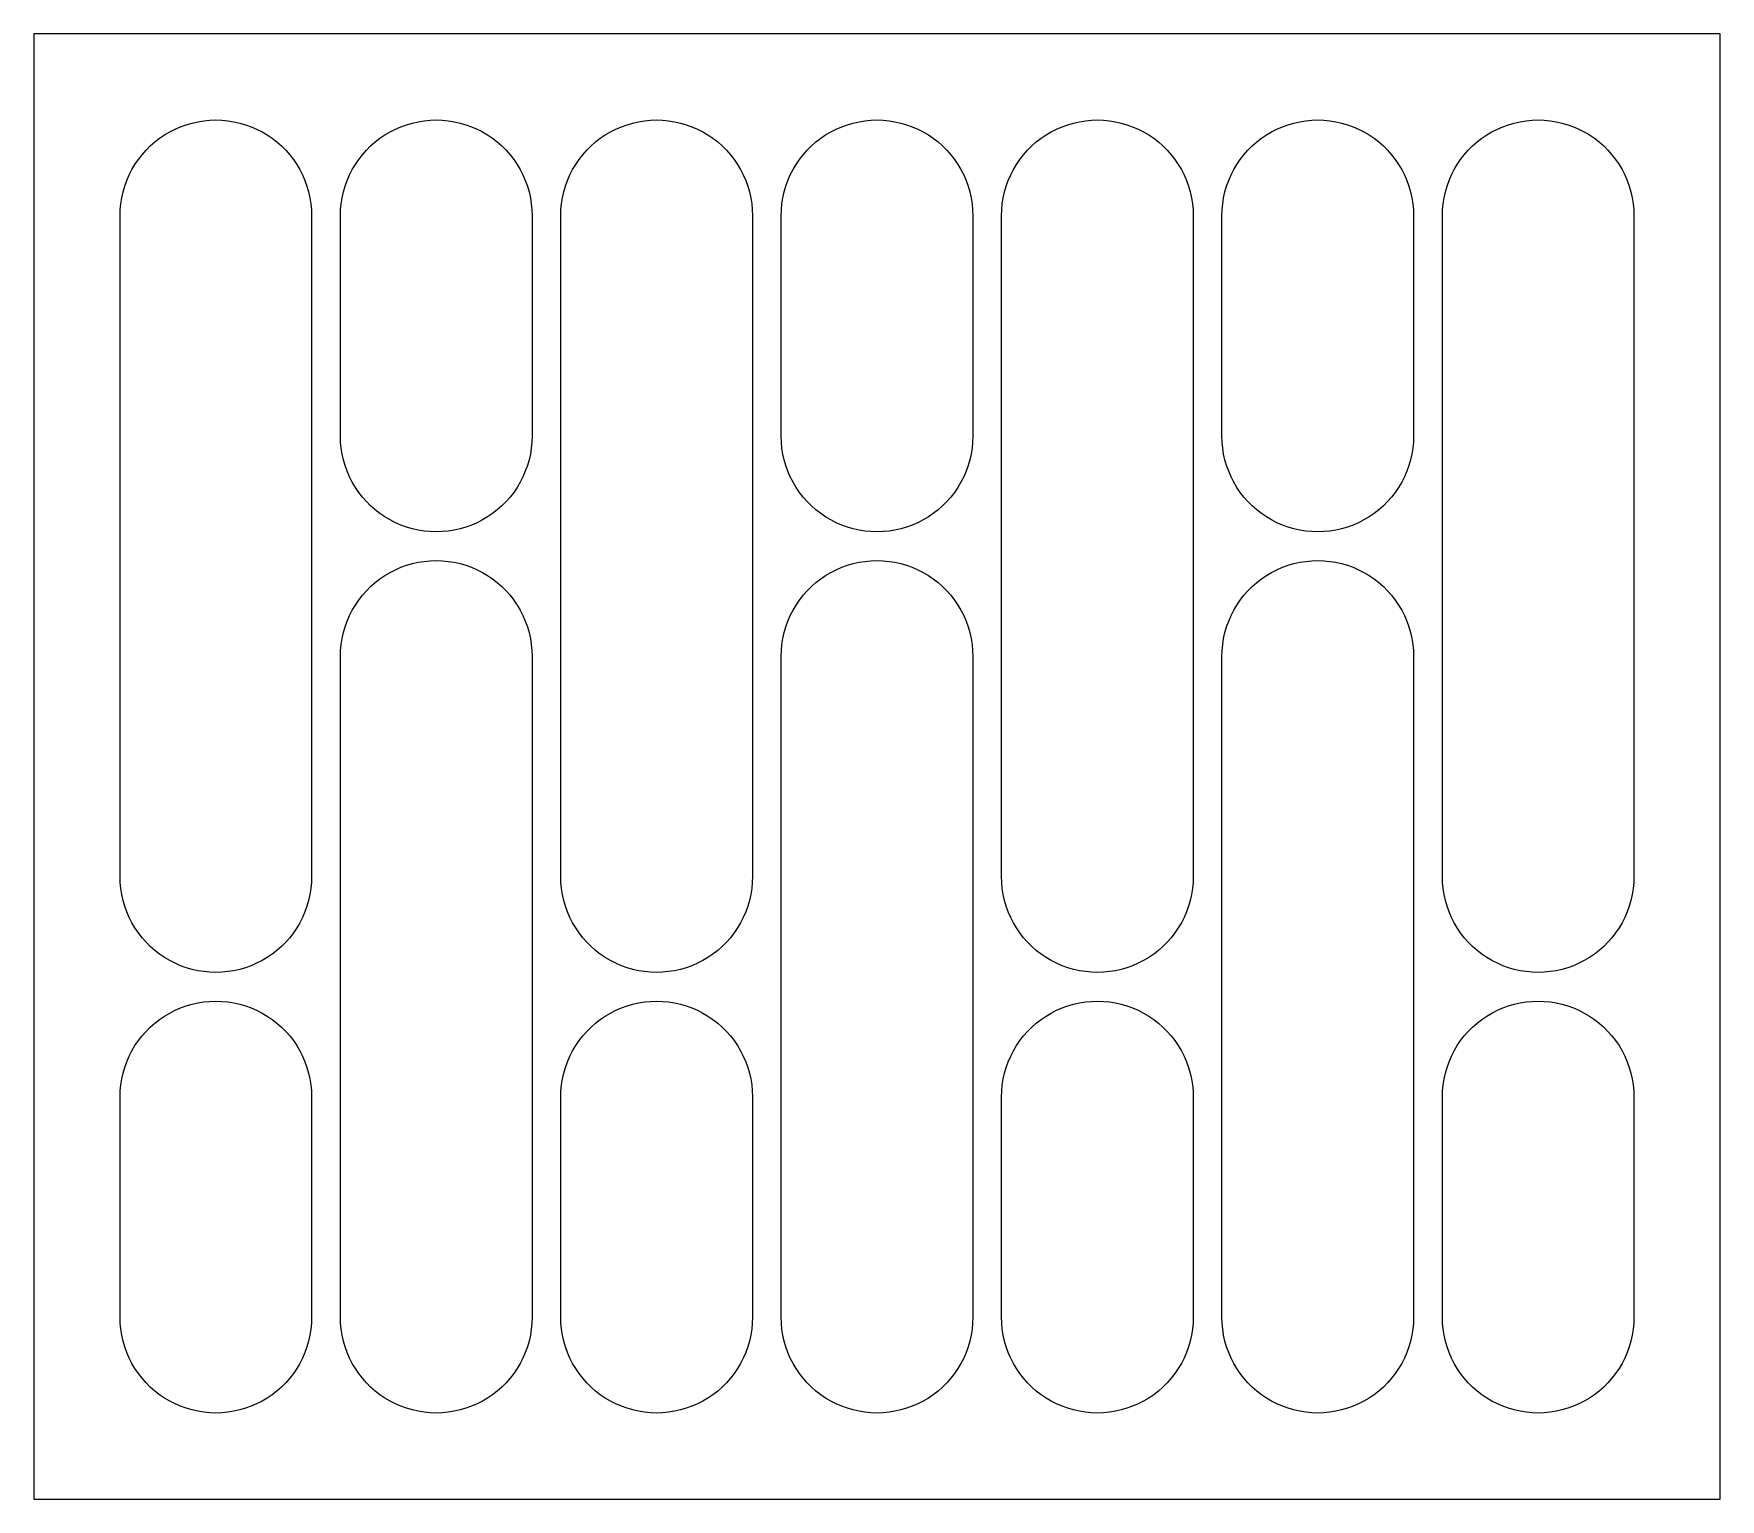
# Model space of a CAD drawing. Header units: metres. Extents: x 0 to 293, y 0 to 255.
import ezdxf

# ---------------------------------------------------------------- set-up
doc = ezdxf.new("R2010")
doc.units = ezdxf.units.M

msp = doc.modelspace()

# ---------------------------------------------------------------- linework, layer by layer
for p, q in [((293.1, 254.8), (0, 254.8)), ((0, 254.8), (0, 0)), ((293.1, 0), (293.1, 254.8)), ((22.7285, 237.208), (23.6288, 237.741)), ((23.6288, 237.741), (24.5608, 238.215)), ((24.5608, 238.215), (25.5207, 238.631)), ((25.5207, 238.631), (26.5049, 238.985)), ((26.5049, 238.985), (27.5093, 239.277)), ((27.5093, 239.277), (28.5301, 239.505)), ((28.5301, 239.505), (29.5632, 239.669)), ((29.5632, 239.669), (30.6045, 239.767)), ((30.6045, 239.767), (31.65, 239.8)), ((31.65, 239.8), (32.6954, 239.767)), ((32.6954, 239.767), (33.7368, 239.669)), ((33.7368, 239.669), (34.7699, 239.505)), ((34.7699, 239.505), (35.7907, 239.277)), ((35.7907, 239.277), (36.7951, 238.985)), ((36.7951, 238.985), (37.7793, 238.631)), ((37.7793, 238.631), (38.7392, 238.215)), ((38.7392, 238.215), (39.6712, 237.741)), ((39.6712, 237.741), (40.5715, 237.208)), ((61.0285, 237.208), (61.9288, 237.741)), ((61.9288, 237.741), (62.8608, 238.215)), ((62.8608, 238.215), (63.8207, 238.631)), ((63.8207, 238.631), (64.8049, 238.985)), ((64.8049, 238.985), (65.8093, 239.277)), ((65.8093, 239.277), (66.8301, 239.505)), ((66.8301, 239.505), (67.8632, 239.669)), ((67.8632, 239.669), (68.9045, 239.767)), ((68.9045, 239.767), (69.95, 239.8)), ((69.95, 239.8), (70.9955, 239.767)), ((70.9955, 239.767), (72.0368, 239.669)), ((72.0368, 239.669), (73.0699, 239.505)), ((73.0699, 239.505), (74.0907, 239.277)), ((74.0907, 239.277), (75.0951, 238.985)), ((75.0951, 238.985), (76.0793, 238.631)), ((76.0793, 238.631), (77.0392, 238.215)), ((77.0392, 238.215), (77.9712, 237.741)), ((77.9712, 237.741), (78.8715, 237.208)), ((99.3285, 237.208), (100.229, 237.741)), ((100.229, 237.741), (101.161, 238.215)), ((101.161, 238.215), (102.121, 238.631)), ((102.121, 238.631), (103.105, 238.985)), ((103.105, 238.985), (104.109, 239.277)), ((104.109, 239.277), (105.13, 239.505)), ((105.13, 239.505), (106.163, 239.669)), ((106.163, 239.669), (107.205, 239.767)), ((107.205, 239.767), (108.25, 239.8)), ((108.25, 239.8), (109.295, 239.767)), ((109.295, 239.767), (110.337, 239.669)), ((110.337, 239.669), (111.37, 239.505)), ((111.37, 239.505), (112.391, 239.277)), ((112.391, 239.277), (113.395, 238.985)), ((113.395, 238.985), (114.379, 238.631)), ((114.379, 238.631), (115.339, 238.215)), ((115.339, 238.215), (116.271, 237.741)), ((116.271, 237.741), (117.172, 237.208)), ((137.628, 237.208), (138.529, 237.741)), ((138.529, 237.741), (139.461, 238.215)), ((139.461, 238.215), (140.421, 238.631)), ((140.421, 238.631), (141.405, 238.985)), ((141.405, 238.985), (142.409, 239.277)), ((142.409, 239.277), (143.43, 239.505)), ((143.43, 239.505), (144.463, 239.669)), ((144.463, 239.669), (145.505, 239.767)), ((145.505, 239.767), (146.55, 239.8)), ((146.55, 239.8), (147.595, 239.767)), ((147.595, 239.767), (148.637, 239.669)), ((148.637, 239.669), (149.67, 239.505)), ((149.67, 239.505), (150.691, 239.277)), ((150.691, 239.277), (151.695, 238.985)), ((151.695, 238.985), (152.679, 238.631)), ((152.679, 238.631), (153.639, 238.215)), ((153.639, 238.215), (154.571, 237.741)), ((154.571, 237.741), (155.472, 237.208)), ((175.928, 237.208), (176.829, 237.741)), ((176.829, 237.741), (177.761, 238.215)), ((177.761, 238.215), (178.721, 238.631)), ((178.721, 238.631), (179.705, 238.985)), ((179.705, 238.985), (180.709, 239.277)), ((180.709, 239.277), (181.73, 239.505)), ((181.73, 239.505), (182.763, 239.669)), ((182.763, 239.669), (183.805, 239.767)), ((183.805, 239.767), (184.85, 239.8)), ((184.85, 239.8), (185.895, 239.767)), ((185.895, 239.767), (186.937, 239.669)), ((186.937, 239.669), (187.97, 239.505)), ((187.97, 239.505), (188.991, 239.277)), ((188.991, 239.277), (189.995, 238.985)), ((189.995, 238.985), (190.979, 238.631)), ((190.979, 238.631), (191.939, 238.215)), ((191.939, 238.215), (192.871, 237.741)), ((192.871, 237.741), (193.772, 237.208)), ((214.228, 237.208), (215.129, 237.741)), ((215.129, 237.741), (216.061, 238.215)), ((216.061, 238.215), (217.021, 238.631)), ((217.021, 238.631), (218.005, 238.985)), ((218.005, 238.985), (219.009, 239.277)), ((219.009, 239.277), (220.03, 239.505)), ((220.03, 239.505), (221.063, 239.669)), ((221.063, 239.669), (222.105, 239.767)), ((222.105, 239.767), (223.15, 239.8)), ((223.15, 239.8), (224.195, 239.767)), ((224.195, 239.767), (225.237, 239.669)), ((225.237, 239.669), (226.27, 239.505)), ((226.27, 239.505), (227.291, 239.277)), ((227.291, 239.277), (228.295, 238.985)), ((228.295, 238.985), (229.279, 238.631)), ((229.279, 238.631), (230.239, 238.215)), ((230.239, 238.215), (231.171, 237.741)), ((231.171, 237.741), (232.072, 237.208)), ((252.528, 237.208), (253.429, 237.741)), ((253.429, 237.741), (254.361, 238.215)), ((254.361, 238.215), (255.321, 238.631)), ((255.321, 238.631), (256.305, 238.985)), ((256.305, 238.985), (257.309, 239.277)), ((257.309, 239.277), (258.33, 239.505)), ((258.33, 239.505), (259.363, 239.669)), ((259.363, 239.669), (260.405, 239.767)), ((260.405, 239.767), (261.45, 239.8)), ((261.45, 239.8), (262.495, 239.767)), ((262.495, 239.767), (263.537, 239.669)), ((263.537, 239.669), (264.57, 239.505)), ((264.57, 239.505), (265.591, 239.277)), ((265.591, 239.277), (266.595, 238.985)), ((266.595, 238.985), (267.579, 238.631)), ((267.579, 238.631), (268.539, 238.215)), ((268.539, 238.215), (269.471, 237.741)), ((269.471, 237.741), (270.372, 237.208)), ((18.821, 233.763), (19.5127, 234.548)), ((19.5127, 234.548), (20.2523, 235.287)), ((20.2523, 235.287), (21.0369, 235.979)), ((21.0369, 235.979), (21.8634, 236.62)), ((21.8634, 236.62), (22.7285, 237.208)), ((40.5715, 237.208), (41.4366, 236.62)), ((41.4366, 236.62), (42.2631, 235.979)), ((42.2631, 235.979), (43.0477, 235.287)), ((43.0477, 235.287), (43.7873, 234.548)), ((43.7873, 234.548), (44.479, 233.763)), ((57.1209, 233.763), (57.8127, 234.548)), ((57.8127, 234.548), (58.5523, 235.287)), ((58.5523, 235.287), (59.3369, 235.979)), ((59.3369, 235.979), (60.1634, 236.62)), ((60.1634, 236.62), (61.0285, 237.208)), ((78.8715, 237.208), (79.7366, 236.62)), ((79.7366, 236.62), (80.5631, 235.979)), ((80.5631, 235.979), (81.3477, 235.287)), ((81.3477, 235.287), (82.0873, 234.548)), ((82.0873, 234.548), (82.779, 233.763)), ((95.4209, 233.763), (96.1127, 234.548)), ((96.1127, 234.548), (96.8523, 235.287)), ((96.8523, 235.287), (97.6369, 235.979)), ((97.6369, 235.979), (98.4634, 236.62)), ((98.4634, 236.62), (99.3285, 237.208)), ((117.172, 237.208), (118.037, 236.62)), ((118.037, 236.62), (118.863, 235.979)), ((118.863, 235.979), (119.648, 235.287)), ((119.648, 235.287), (120.387, 234.548)), ((120.387, 234.548), (121.079, 233.763)), ((133.721, 233.763), (134.413, 234.548)), ((134.413, 234.548), (135.152, 235.287)), ((135.152, 235.287), (135.937, 235.979)), ((135.937, 235.979), (136.763, 236.62)), ((136.763, 236.62), (137.628, 237.208)), ((155.472, 237.208), (156.337, 236.62)), ((156.337, 236.62), (157.163, 235.979)), ((157.163, 235.979), (157.948, 235.287)), ((157.948, 235.287), (158.687, 234.548)), ((158.687, 234.548), (159.379, 233.763)), ((172.021, 233.763), (172.713, 234.548)), ((172.713, 234.548), (173.452, 235.287)), ((173.452, 235.287), (174.237, 235.979)), ((174.237, 235.979), (175.063, 236.62)), ((175.063, 236.62), (175.928, 237.208)), ((193.772, 237.208), (194.637, 236.62)), ((194.637, 236.62), (195.463, 235.979)), ((195.463, 235.979), (196.248, 235.287)), ((196.248, 235.287), (196.987, 234.548)), ((196.987, 234.548), (197.679, 233.763)), ((210.321, 233.763), (211.013, 234.548)), ((211.013, 234.548), (211.752, 235.287)), ((211.752, 235.287), (212.537, 235.979)), ((212.537, 235.979), (213.363, 236.62)), ((213.363, 236.62), (214.228, 237.208)), ((232.072, 237.208), (232.937, 236.62)), ((232.937, 236.62), (233.763, 235.979)), ((233.763, 235.979), (234.548, 235.287)), ((234.548, 235.287), (235.287, 234.548)), ((235.287, 234.548), (235.979, 233.763)), ((248.621, 233.763), (249.313, 234.548)), ((249.313, 234.548), (250.052, 235.287)), ((250.052, 235.287), (250.837, 235.979)), ((250.837, 235.979), (251.663, 236.62)), ((251.663, 236.62), (252.528, 237.208)), ((270.372, 237.208), (271.237, 236.62)), ((271.237, 236.62), (272.063, 235.979)), ((272.063, 235.979), (272.848, 235.287)), ((272.848, 235.287), (273.587, 234.548)), ((273.587, 234.548), (274.279, 233.763)), ((17.0595, 231.171), (17.5919, 232.072)), ((17.5919, 232.072), (18.1799, 232.937)), ((18.1799, 232.937), (18.821, 233.763)), ((44.479, 233.763), (45.1201, 232.937)), ((45.1201, 232.937), (45.7081, 232.072)), ((45.7081, 232.072), (46.2405, 231.171)), ((55.3595, 231.171), (55.8919, 232.072)), ((55.8919, 232.072), (56.4799, 232.937)), ((56.4799, 232.937), (57.1209, 233.763)), ((82.779, 233.763), (83.4201, 232.937)), ((83.4201, 232.937), (84.0081, 232.072)), ((84.0081, 232.072), (84.5405, 231.171)), ((93.6595, 231.171), (94.1919, 232.072)), ((94.1919, 232.072), (94.7799, 232.937)), ((94.7799, 232.937), (95.4209, 233.763)), ((121.079, 233.763), (121.72, 232.937)), ((121.72, 232.937), (122.308, 232.072)), ((122.308, 232.072), (122.84, 231.171)), ((131.959, 231.171), (132.492, 232.072)), ((132.492, 232.072), (133.08, 232.937)), ((133.08, 232.937), (133.721, 233.763)), ((159.379, 233.763), (160.02, 232.937)), ((160.02, 232.937), (160.608, 232.072)), ((160.608, 232.072), (161.141, 231.171)), ((170.259, 231.171), (170.792, 232.072)), ((170.792, 232.072), (171.38, 232.937)), ((171.38, 232.937), (172.021, 233.763)), ((197.679, 233.763), (198.32, 232.937)), ((198.32, 232.937), (198.908, 232.072)), ((198.908, 232.072), (199.441, 231.171)), ((208.559, 231.171), (209.092, 232.072)), ((209.092, 232.072), (209.68, 232.937)), ((209.68, 232.937), (210.321, 233.763)), ((235.979, 233.763), (236.62, 232.937)), ((236.62, 232.937), (237.208, 232.072)), ((237.208, 232.072), (237.741, 231.171)), ((246.859, 231.171), (247.392, 232.072)), ((247.392, 232.072), (247.98, 232.937)), ((247.98, 232.937), (248.621, 233.763)), ((274.279, 233.763), (274.92, 232.937)), ((274.92, 232.937), (275.508, 232.072)), ((275.508, 232.072), (276.04, 231.171)), ((15.8149, 228.295), (16.1692, 229.279)), ((16.1692, 229.279), (16.5846, 230.239)), ((16.5846, 230.239), (17.0595, 231.171)), ((46.2405, 231.171), (46.7154, 230.239)), ((46.7154, 230.239), (47.1308, 229.279)), ((47.1308, 229.279), (47.4851, 228.295)), ((54.1149, 228.295), (54.4692, 229.279)), ((54.4692, 229.279), (54.8846, 230.239)), ((54.8846, 230.239), (55.3595, 231.171)), ((84.5405, 231.171), (85.0154, 230.239)), ((85.0154, 230.239), (85.4308, 229.279)), ((85.4308, 229.279), (85.7851, 228.295)), ((92.4149, 228.295), (92.7692, 229.279)), ((92.7692, 229.279), (93.1846, 230.239)), ((93.1846, 230.239), (93.6595, 231.171)), ((122.84, 231.171), (123.315, 230.239)), ((123.315, 230.239), (123.731, 229.279)), ((123.731, 229.279), (124.085, 228.295)), ((130.715, 228.295), (131.069, 229.279)), ((131.069, 229.279), (131.485, 230.239)), ((131.485, 230.239), (131.959, 231.171)), ((161.141, 231.171), (161.615, 230.239)), ((161.615, 230.239), (162.031, 229.279)), ((162.031, 229.279), (162.385, 228.295)), ((169.015, 228.295), (169.369, 229.279)), ((169.369, 229.279), (169.785, 230.239)), ((169.785, 230.239), (170.259, 231.171)), ((199.441, 231.171), (199.915, 230.239)), ((199.915, 230.239), (200.331, 229.279)), ((200.331, 229.279), (200.685, 228.295)), ((207.315, 228.295), (207.669, 229.279)), ((207.669, 229.279), (208.085, 230.239)), ((208.085, 230.239), (208.559, 231.171)), ((237.741, 231.171), (238.215, 230.239)), ((238.215, 230.239), (238.631, 229.279)), ((238.631, 229.279), (238.985, 228.295)), ((245.615, 228.295), (245.969, 229.279)), ((245.969, 229.279), (246.385, 230.239)), ((246.385, 230.239), (246.859, 231.171)), ((276.04, 231.171), (276.515, 230.239)), ((276.515, 230.239), (276.931, 229.279)), ((276.931, 229.279), (277.285, 228.295)), ((15.1313, 225.237), (15.2949, 226.27)), ((15.2949, 226.27), (15.5231, 227.291)), ((15.5231, 227.291), (15.8149, 228.295)), ((47.4851, 228.295), (47.7769, 227.291)), ((47.7769, 227.291), (48.0051, 226.27)), ((48.0051, 226.27), (48.1687, 225.237)), ((53.4313, 225.237), (53.5949, 226.27)), ((53.5949, 226.27), (53.8231, 227.291)), ((53.8231, 227.291), (54.1149, 228.295)), ((85.7851, 228.295), (86.0769, 227.291)), ((86.0769, 227.291), (86.3051, 226.27)), ((86.3051, 226.27), (86.4687, 225.237)), ((91.7313, 225.237), (91.8949, 226.27)), ((91.8949, 226.27), (92.1231, 227.291)), ((92.1231, 227.291), (92.4149, 228.295)), ((124.085, 228.295), (124.377, 227.291)), ((124.377, 227.291), (124.605, 226.27)), ((124.605, 226.27), (124.769, 225.237)), ((130.031, 225.237), (130.195, 226.27)), ((130.195, 226.27), (130.423, 227.291)), ((130.423, 227.291), (130.715, 228.295)), ((162.385, 228.295), (162.677, 227.291)), ((162.677, 227.291), (162.905, 226.27)), ((162.905, 226.27), (163.069, 225.237)), ((168.331, 225.237), (168.495, 226.27)), ((168.495, 226.27), (168.723, 227.291)), ((168.723, 227.291), (169.015, 228.295)), ((200.685, 228.295), (200.977, 227.291)), ((200.977, 227.291), (201.205, 226.27)), ((201.205, 226.27), (201.369, 225.237)), ((206.631, 225.237), (206.795, 226.27)), ((206.795, 226.27), (207.023, 227.291)), ((207.023, 227.291), (207.315, 228.295)), ((238.985, 228.295), (239.277, 227.291)), ((239.277, 227.291), (239.505, 226.27)), ((239.505, 226.27), (239.669, 225.237)), ((244.931, 225.237), (245.095, 226.27)), ((245.095, 226.27), (245.323, 227.291)), ((245.323, 227.291), (245.615, 228.295)), ((277.285, 228.295), (277.577, 227.291)), ((277.577, 227.291), (277.805, 226.27)), ((277.805, 226.27), (277.969, 225.237)), ((15, 223.15), (15.0329, 224.195)), ((15, 108.25), (15, 223.15)), ((15.0329, 224.195), (15.1313, 225.237)), ((48.1687, 225.237), (48.2671, 224.195)), ((48.2671, 224.195), (48.3, 223.15)), ((48.3, 223.15), (48.3, 108.25)), ((53.3, 223.15), (53.3329, 224.195)), ((53.3, 184.85), (53.3, 223.15)), ((53.3329, 224.195), (53.4313, 225.237)), ((86.4687, 225.237), (86.5671, 224.195)), ((86.5671, 224.195), (86.6, 223.15)), ((86.6, 223.15), (86.6, 184.85)), ((91.6, 223.15), (91.6329, 224.195)), ((91.6, 108.25), (91.6, 223.15)), ((91.6329, 224.195), (91.7313, 225.237)), ((124.769, 225.237), (124.867, 224.195)), ((124.867, 224.195), (124.9, 223.15)), ((124.9, 223.15), (124.9, 108.25)), ((129.9, 223.15), (129.933, 224.195)), ((129.9, 184.85), (129.9, 223.15)), ((129.933, 224.195), (130.031, 225.237)), ((163.069, 225.237), (163.167, 224.195)), ((163.167, 224.195), (163.2, 223.15)), ((163.2, 223.15), (163.2, 184.85)), ((168.2, 223.15), (168.233, 224.195)), ((168.2, 108.25), (168.2, 223.15)), ((168.233, 224.195), (168.331, 225.237)), ((201.369, 225.237), (201.467, 224.195)), ((201.467, 224.195), (201.5, 223.15)), ((201.5, 223.15), (201.5, 108.25)), ((206.5, 223.15), (206.533, 224.195)), ((206.5, 184.85), (206.5, 223.15)), ((206.533, 224.195), (206.631, 225.237)), ((239.669, 225.237), (239.767, 224.195)), ((239.767, 224.195), (239.8, 223.15)), ((239.8, 223.15), (239.8, 184.85)), ((244.8, 223.15), (244.833, 224.195)), ((244.8, 108.25), (244.8, 223.15)), ((244.833, 224.195), (244.931, 225.237)), ((277.969, 225.237), (278.067, 224.195)), ((278.067, 224.195), (278.1, 223.15)), ((278.1, 223.15), (278.1, 108.25)), ((53.3329, 183.805), (53.3, 184.85)), ((86.6, 184.85), (86.5671, 183.805)), ((129.933, 183.805), (129.9, 184.85)), ((163.2, 184.85), (163.167, 183.805)), ((206.533, 183.805), (206.5, 184.85)), ((239.8, 184.85), (239.767, 183.805)), ((53.4313, 182.763), (53.3329, 183.805)), ((53.5949, 181.73), (53.4313, 182.763)), ((53.8231, 180.709), (53.5949, 181.73)), ((86.3051, 181.73), (86.0769, 180.709)), ((86.4687, 182.763), (86.3051, 181.73)), ((86.5671, 183.805), (86.4687, 182.763)), ((130.031, 182.763), (129.933, 183.805)), ((130.195, 181.73), (130.031, 182.763)), ((130.423, 180.709), (130.195, 181.73)), ((162.905, 181.73), (162.677, 180.709)), ((163.069, 182.763), (162.905, 181.73)), ((163.167, 183.805), (163.069, 182.763)), ((206.631, 182.763), (206.533, 183.805)), ((206.795, 181.73), (206.631, 182.763)), ((207.023, 180.709), (206.795, 181.73)), ((239.505, 181.73), (239.277, 180.709)), ((239.669, 182.763), (239.505, 181.73)), ((239.767, 183.805), (239.669, 182.763)), ((54.1149, 179.705), (53.8231, 180.709)), ((54.4692, 178.721), (54.1149, 179.705)), ((85.7851, 179.705), (85.4308, 178.721)), ((86.0769, 180.709), (85.7851, 179.705)), ((130.715, 179.705), (130.423, 180.709)), ((131.069, 178.721), (130.715, 179.705)), ((162.385, 179.705), (162.031, 178.721)), ((162.677, 180.709), (162.385, 179.705)), ((207.315, 179.705), (207.023, 180.709)), ((207.669, 178.721), (207.315, 179.705)), ((238.985, 179.705), (238.631, 178.721)), ((239.277, 180.709), (238.985, 179.705)), ((54.8846, 177.761), (54.4692, 178.721)), ((55.3595, 176.829), (54.8846, 177.761)), ((55.8919, 175.928), (55.3595, 176.829)), ((56.4799, 175.063), (55.8919, 175.928)), ((84.0081, 175.928), (83.4201, 175.063)), ((84.5405, 176.829), (84.0081, 175.928)), ((85.0154, 177.761), (84.5405, 176.829)), ((85.4308, 178.721), (85.0154, 177.761)), ((131.485, 177.761), (131.069, 178.721)), ((131.959, 176.829), (131.485, 177.761)), ((132.492, 175.928), (131.959, 176.829)), ((133.08, 175.063), (132.492, 175.928)), ((160.608, 175.928), (160.02, 175.063)), ((161.141, 176.829), (160.608, 175.928)), ((161.615, 177.761), (161.141, 176.829)), ((162.031, 178.721), (161.615, 177.761)), ((208.085, 177.761), (207.669, 178.721)), ((208.559, 176.829), (208.085, 177.761)), ((209.092, 175.928), (208.559, 176.829)), ((209.68, 175.063), (209.092, 175.928)), ((237.208, 175.928), (236.62, 175.063)), ((237.741, 176.829), (237.208, 175.928)), ((238.215, 177.761), (237.741, 176.829)), ((238.631, 178.721), (238.215, 177.761)), ((57.1209, 174.237), (56.4799, 175.063)), ((57.8127, 173.452), (57.1209, 174.237)), ((58.5523, 172.713), (57.8127, 173.452)), ((82.0873, 173.452), (81.3477, 172.713)), ((82.779, 174.237), (82.0873, 173.452)), ((83.4201, 175.063), (82.779, 174.237)), ((133.721, 174.237), (133.08, 175.063)), ((134.413, 173.452), (133.721, 174.237)), ((135.152, 172.713), (134.413, 173.452)), ((158.687, 173.452), (157.948, 172.713)), ((159.379, 174.237), (158.687, 173.452)), ((160.02, 175.063), (159.379, 174.237)), ((210.321, 174.237), (209.68, 175.063)), ((211.013, 173.452), (210.321, 174.237)), ((211.752, 172.713), (211.013, 173.452)), ((235.287, 173.452), (234.548, 172.713)), ((235.979, 174.237), (235.287, 173.452)), ((236.62, 175.063), (235.979, 174.237)), ((59.3369, 172.021), (58.5523, 172.713)), ((60.1634, 171.38), (59.3369, 172.021)), ((61.0285, 170.792), (60.1634, 171.38)), ((61.9288, 170.259), (61.0285, 170.792)), ((62.8608, 169.785), (61.9288, 170.259)), ((77.9712, 170.259), (77.0392, 169.785)), ((78.8715, 170.792), (77.9712, 170.259)), ((79.7366, 171.38), (78.8715, 170.792)), ((80.5631, 172.021), (79.7366, 171.38)), ((81.3477, 172.713), (80.5631, 172.021)), ((135.937, 172.021), (135.152, 172.713)), ((136.763, 171.38), (135.937, 172.021)), ((137.628, 170.792), (136.763, 171.38)), ((138.529, 170.259), (137.628, 170.792)), ((139.461, 169.785), (138.529, 170.259)), ((154.571, 170.259), (153.639, 169.785)), ((155.472, 170.792), (154.571, 170.259)), ((156.337, 171.38), (155.472, 170.792)), ((157.163, 172.021), (156.337, 171.38)), ((157.948, 172.713), (157.163, 172.021)), ((212.537, 172.021), (211.752, 172.713)), ((213.363, 171.38), (212.537, 172.021)), ((214.228, 170.792), (213.363, 171.38)), ((215.129, 170.259), (214.228, 170.792)), ((216.061, 169.785), (215.129, 170.259)), ((231.171, 170.259), (230.239, 169.785)), ((232.072, 170.792), (231.171, 170.259)), ((232.937, 171.38), (232.072, 170.792)), ((233.763, 172.021), (232.937, 171.38)), ((234.548, 172.713), (233.763, 172.021)), ((63.8207, 169.369), (62.8608, 169.785)), ((64.8049, 169.015), (63.8207, 169.369)), ((65.8093, 168.723), (64.8049, 169.015)), ((66.8301, 168.495), (65.8093, 168.723)), ((67.8632, 168.331), (66.8301, 168.495)), ((68.9045, 168.233), (67.8632, 168.331)), ((69.95, 168.2), (68.9045, 168.233)), ((70.9955, 168.233), (69.95, 168.2)), ((72.0368, 168.331), (70.9955, 168.233)), ((73.0699, 168.495), (72.0368, 168.331)), ((74.0907, 168.723), (73.0699, 168.495)), ((75.0951, 169.015), (74.0907, 168.723)), ((76.0793, 169.369), (75.0951, 169.015)), ((77.0392, 169.785), (76.0793, 169.369)), ((140.421, 169.369), (139.461, 169.785)), ((141.405, 169.015), (140.421, 169.369)), ((142.409, 168.723), (141.405, 169.015)), ((143.43, 168.495), (142.409, 168.723)), ((144.463, 168.331), (143.43, 168.495)), ((145.505, 168.233), (144.463, 168.331)), ((146.55, 168.2), (145.505, 168.233)), ((147.595, 168.233), (146.55, 168.2)), ((148.637, 168.331), (147.595, 168.233)), ((149.67, 168.495), (148.637, 168.331)), ((150.691, 168.723), (149.67, 168.495)), ((151.695, 169.015), (150.691, 168.723)), ((152.679, 169.369), (151.695, 169.015)), ((153.639, 169.785), (152.679, 169.369)), ((217.021, 169.369), (216.061, 169.785)), ((218.005, 169.015), (217.021, 169.369)), ((219.009, 168.723), (218.005, 169.015)), ((220.03, 168.495), (219.009, 168.723)), ((221.063, 168.331), (220.03, 168.495)), ((222.105, 168.233), (221.063, 168.331)), ((223.15, 168.2), (222.105, 168.233)), ((224.195, 168.233), (223.15, 168.2)), ((225.237, 168.331), (224.195, 168.233)), ((226.27, 168.495), (225.237, 168.331)), ((227.291, 168.723), (226.27, 168.495)), ((228.295, 169.015), (227.291, 168.723)), ((229.279, 169.369), (228.295, 169.015)), ((230.239, 169.785), (229.279, 169.369)), ((61.9288, 161.141), (62.8608, 161.615)), ((62.8608, 161.615), (63.8207, 162.031)), ((63.8207, 162.031), (64.8049, 162.385)), ((64.8049, 162.385), (65.8093, 162.677)), ((65.8093, 162.677), (66.8301, 162.905)), ((66.8301, 162.905), (67.8632, 163.069)), ((67.8632, 163.069), (68.9045, 163.167)), ((68.9045, 163.167), (69.95, 163.2)), ((69.95, 163.2), (70.9955, 163.167)), ((70.9955, 163.167), (72.0368, 163.069)), ((72.0368, 163.069), (73.0699, 162.905)), ((73.0699, 162.905), (74.0907, 162.677)), ((74.0907, 162.677), (75.0951, 162.385)), ((75.0951, 162.385), (76.0793, 162.031)), ((76.0793, 162.031), (77.0392, 161.615)), ((77.0392, 161.615), (77.9712, 161.141)), ((138.529, 161.141), (139.461, 161.615)), ((139.461, 161.615), (140.421, 162.031)), ((140.421, 162.031), (141.405, 162.385)), ((141.405, 162.385), (142.409, 162.677)), ((142.409, 162.677), (143.43, 162.905)), ((143.43, 162.905), (144.463, 163.069)), ((144.463, 163.069), (145.505, 163.167)), ((145.505, 163.167), (146.55, 163.2)), ((146.55, 163.2), (147.595, 163.167)), ((147.595, 163.167), (148.637, 163.069)), ((148.637, 163.069), (149.67, 162.905)), ((149.67, 162.905), (150.691, 162.677)), ((150.691, 162.677), (151.695, 162.385)), ((151.695, 162.385), (152.679, 162.031)), ((152.679, 162.031), (153.639, 161.615)), ((153.639, 161.615), (154.571, 161.141)), ((215.129, 161.141), (216.061, 161.615)), ((216.061, 161.615), (217.021, 162.031)), ((217.021, 162.031), (218.005, 162.385)), ((218.005, 162.385), (219.009, 162.677)), ((219.009, 162.677), (220.03, 162.905)), ((220.03, 162.905), (221.063, 163.069)), ((221.063, 163.069), (222.105, 163.167)), ((222.105, 163.167), (223.15, 163.2)), ((223.15, 163.2), (224.195, 163.167)), ((224.195, 163.167), (225.237, 163.069)), ((225.237, 163.069), (226.27, 162.905)), ((226.27, 162.905), (227.291, 162.677)), ((227.291, 162.677), (228.295, 162.385)), ((228.295, 162.385), (229.279, 162.031)), ((229.279, 162.031), (230.239, 161.615)), ((230.239, 161.615), (231.171, 161.141)), ((57.8127, 157.948), (58.5523, 158.687)), ((58.5523, 158.687), (59.3369, 159.379)), ((59.3369, 159.379), (60.1634, 160.02)), ((60.1634, 160.02), (61.0285, 160.608)), ((61.0285, 160.608), (61.9288, 161.141)), ((77.9712, 161.141), (78.8715, 160.608)), ((78.8715, 160.608), (79.7366, 160.02)), ((79.7366, 160.02), (80.5631, 159.379)), ((80.5631, 159.379), (81.3477, 158.687)), ((81.3477, 158.687), (82.0873, 157.948)), ((134.413, 157.948), (135.152, 158.687)), ((135.152, 158.687), (135.937, 159.379)), ((135.937, 159.379), (136.763, 160.02)), ((136.763, 160.02), (137.628, 160.608)), ((137.628, 160.608), (138.529, 161.141)), ((154.571, 161.141), (155.472, 160.608)), ((155.472, 160.608), (156.337, 160.02)), ((156.337, 160.02), (157.163, 159.379)), ((157.163, 159.379), (157.948, 158.687)), ((157.948, 158.687), (158.687, 157.948)), ((211.013, 157.948), (211.752, 158.687)), ((211.752, 158.687), (212.537, 159.379)), ((212.537, 159.379), (213.363, 160.02)), ((213.363, 160.02), (214.228, 160.608)), ((214.228, 160.608), (215.129, 161.141)), ((231.171, 161.141), (232.072, 160.608)), ((232.072, 160.608), (232.937, 160.02)), ((232.937, 160.02), (233.763, 159.379)), ((233.763, 159.379), (234.548, 158.687)), ((234.548, 158.687), (235.287, 157.948)), ((55.3595, 154.571), (55.8919, 155.472)), ((55.8919, 155.472), (56.4799, 156.337)), ((56.4799, 156.337), (57.1209, 157.163)), ((57.1209, 157.163), (57.8127, 157.948)), ((82.0873, 157.948), (82.779, 157.163)), ((82.779, 157.163), (83.4201, 156.337)), ((83.4201, 156.337), (84.0081, 155.472)), ((84.0081, 155.472), (84.5405, 154.571)), ((131.959, 154.571), (132.492, 155.472)), ((132.492, 155.472), (133.08, 156.337)), ((133.08, 156.337), (133.721, 157.163)), ((133.721, 157.163), (134.413, 157.948)), ((158.687, 157.948), (159.379, 157.163)), ((159.379, 157.163), (160.02, 156.337)), ((160.02, 156.337), (160.608, 155.472)), ((160.608, 155.472), (161.141, 154.571)), ((208.559, 154.571), (209.092, 155.472)), ((209.092, 155.472), (209.68, 156.337)), ((209.68, 156.337), (210.321, 157.163)), ((210.321, 157.163), (211.013, 157.948)), ((235.287, 157.948), (235.979, 157.163)), ((235.979, 157.163), (236.62, 156.337)), ((236.62, 156.337), (237.208, 155.472)), ((237.208, 155.472), (237.741, 154.571)), ((54.1149, 151.695), (54.4692, 152.679)), ((54.4692, 152.679), (54.8846, 153.639)), ((54.8846, 153.639), (55.3595, 154.571)), ((84.5405, 154.571), (85.0154, 153.639)), ((85.0154, 153.639), (85.4308, 152.679)), ((85.4308, 152.679), (85.7851, 151.695)), ((130.715, 151.695), (131.069, 152.679)), ((131.069, 152.679), (131.485, 153.639)), ((131.485, 153.639), (131.959, 154.571)), ((161.141, 154.571), (161.615, 153.639)), ((161.615, 153.639), (162.031, 152.679)), ((162.031, 152.679), (162.385, 151.695)), ((207.315, 151.695), (207.669, 152.679)), ((207.669, 152.679), (208.085, 153.639)), ((208.085, 153.639), (208.559, 154.571)), ((237.741, 154.571), (238.215, 153.639)), ((238.215, 153.639), (238.631, 152.679)), ((238.631, 152.679), (238.985, 151.695)), ((53.4313, 148.637), (53.5949, 149.67)), ((53.5949, 149.67), (53.8231, 150.691)), ((53.8231, 150.691), (54.1149, 151.695)), ((85.7851, 151.695), (86.0769, 150.691)), ((86.0769, 150.691), (86.3051, 149.67)), ((86.3051, 149.67), (86.4687, 148.637)), ((130.031, 148.637), (130.195, 149.67)), ((130.195, 149.67), (130.423, 150.691)), ((130.423, 150.691), (130.715, 151.695)), ((162.385, 151.695), (162.677, 150.691)), ((162.677, 150.691), (162.905, 149.67)), ((162.905, 149.67), (163.069, 148.637)), ((206.631, 148.637), (206.795, 149.67)), ((206.795, 149.67), (207.023, 150.691)), ((207.023, 150.691), (207.315, 151.695)), ((238.985, 151.695), (239.277, 150.691)), ((239.277, 150.691), (239.505, 149.67)), ((239.505, 149.67), (239.669, 148.637)), ((53.3, 146.55), (53.3329, 147.595)), ((53.3, 31.65), (53.3, 146.55)), ((53.3329, 147.595), (53.4313, 148.637)), ((86.4687, 148.637), (86.5671, 147.595)), ((86.5671, 147.595), (86.6, 146.55)), ((86.6, 146.55), (86.6, 31.65)), ((129.9, 146.55), (129.933, 147.595)), ((129.9, 31.65), (129.9, 146.55)), ((129.933, 147.595), (130.031, 148.637)), ((163.069, 148.637), (163.167, 147.595)), ((163.167, 147.595), (163.2, 146.55)), ((163.2, 146.55), (163.2, 31.65)), ((206.5, 146.55), (206.533, 147.595)), ((206.5, 31.65), (206.5, 146.55)), ((206.533, 147.595), (206.631, 148.637)), ((239.669, 148.637), (239.767, 147.595)), ((239.767, 147.595), (239.8, 146.55)), ((239.8, 146.55), (239.8, 31.65)), ((15.0329, 107.205), (15, 108.25)), ((15.1313, 106.163), (15.0329, 107.205)), ((15.2949, 105.13), (15.1313, 106.163)), ((48.1687, 106.163), (48.0051, 105.13)), ((48.2671, 107.205), (48.1687, 106.163)), ((48.3, 108.25), (48.2671, 107.205)), ((91.6329, 107.205), (91.6, 108.25)), ((91.7313, 106.163), (91.6329, 107.205)), ((91.8949, 105.13), (91.7313, 106.163)), ((124.769, 106.163), (124.605, 105.13)), ((124.867, 107.205), (124.769, 106.163)), ((124.9, 108.25), (124.867, 107.205)), ((168.233, 107.205), (168.2, 108.25)), ((168.331, 106.163), (168.233, 107.205)), ((168.495, 105.13), (168.331, 106.163)), ((201.369, 106.163), (201.205, 105.13)), ((201.467, 107.205), (201.369, 106.163)), ((201.5, 108.25), (201.467, 107.205)), ((244.833, 107.205), (244.8, 108.25)), ((244.931, 106.163), (244.833, 107.205)), ((245.095, 105.13), (244.931, 106.163)), ((277.969, 106.163), (277.805, 105.13)), ((278.067, 107.205), (277.969, 106.163)), ((278.1, 108.25), (278.067, 107.205)), ((15.5231, 104.109), (15.2949, 105.13)), ((15.8149, 103.105), (15.5231, 104.109)), ((16.1692, 102.121), (15.8149, 103.105)), ((47.4851, 103.105), (47.1308, 102.121)), ((47.7769, 104.109), (47.4851, 103.105)), ((48.0051, 105.13), (47.7769, 104.109)), ((92.1231, 104.109), (91.8949, 105.13)), ((92.4149, 103.105), (92.1231, 104.109)), ((92.7692, 102.121), (92.4149, 103.105)), ((124.085, 103.105), (123.731, 102.121)), ((124.377, 104.109), (124.085, 103.105)), ((124.605, 105.13), (124.377, 104.109)), ((168.723, 104.109), (168.495, 105.13)), ((169.015, 103.105), (168.723, 104.109)), ((169.369, 102.121), (169.015, 103.105)), ((200.685, 103.105), (200.331, 102.121)), ((200.977, 104.109), (200.685, 103.105)), ((201.205, 105.13), (200.977, 104.109)), ((245.323, 104.109), (245.095, 105.13)), ((245.615, 103.105), (245.323, 104.109)), ((245.969, 102.121), (245.615, 103.105)), ((277.285, 103.105), (276.931, 102.121)), ((277.577, 104.109), (277.285, 103.105)), ((277.805, 105.13), (277.577, 104.109)), ((16.5846, 101.161), (16.1692, 102.121)), ((17.0595, 100.229), (16.5846, 101.161)), ((17.5919, 99.3285), (17.0595, 100.229)), ((46.2405, 100.229), (45.7081, 99.3285)), ((46.7154, 101.161), (46.2405, 100.229)), ((47.1308, 102.121), (46.7154, 101.161)), ((93.1846, 101.161), (92.7692, 102.121)), ((93.6595, 100.229), (93.1846, 101.161)), ((94.1919, 99.3285), (93.6595, 100.229)), ((122.84, 100.229), (122.308, 99.3285)), ((123.315, 101.161), (122.84, 100.229)), ((123.731, 102.121), (123.315, 101.161)), ((169.785, 101.161), (169.369, 102.121)), ((170.259, 100.229), (169.785, 101.161)), ((170.792, 99.3285), (170.259, 100.229)), ((199.441, 100.229), (198.908, 99.3285)), ((199.915, 101.161), (199.441, 100.229)), ((200.331, 102.121), (199.915, 101.161)), ((246.385, 101.161), (245.969, 102.121)), ((246.859, 100.229), (246.385, 101.161)), ((247.392, 99.3285), (246.859, 100.229)), ((276.04, 100.229), (275.508, 99.3285)), ((276.515, 101.161), (276.04, 100.229)), ((276.931, 102.121), (276.515, 101.161)), ((18.1799, 98.4634), (17.5919, 99.3285)), ((18.821, 97.6369), (18.1799, 98.4634)), ((19.5127, 96.8523), (18.821, 97.6369)), ((20.2523, 96.1127), (19.5127, 96.8523)), ((43.7873, 96.8523), (43.0477, 96.1127)), ((44.479, 97.6369), (43.7873, 96.8523)), ((45.1201, 98.4634), (44.479, 97.6369)), ((45.7081, 99.3285), (45.1201, 98.4634)), ((94.7799, 98.4634), (94.1919, 99.3285)), ((95.4209, 97.6369), (94.7799, 98.4634)), ((96.1127, 96.8523), (95.4209, 97.6369)), ((96.8523, 96.1127), (96.1127, 96.8523)), ((120.387, 96.8523), (119.648, 96.1127)), ((121.079, 97.6369), (120.387, 96.8523)), ((121.72, 98.4634), (121.079, 97.6369)), ((122.308, 99.3285), (121.72, 98.4634)), ((171.38, 98.4634), (170.792, 99.3285)), ((172.021, 97.6369), (171.38, 98.4634)), ((172.713, 96.8523), (172.021, 97.6369)), ((173.452, 96.1127), (172.713, 96.8523)), ((196.987, 96.8523), (196.248, 96.1127)), ((197.679, 97.6369), (196.987, 96.8523)), ((198.32, 98.4634), (197.679, 97.6369)), ((198.908, 99.3285), (198.32, 98.4634)), ((247.98, 98.4634), (247.392, 99.3285)), ((248.621, 97.6369), (247.98, 98.4634)), ((249.313, 96.8523), (248.621, 97.6369)), ((250.052, 96.1127), (249.313, 96.8523)), ((273.587, 96.8523), (272.848, 96.1127)), ((274.279, 97.6369), (273.587, 96.8523)), ((274.92, 98.4634), (274.279, 97.6369)), ((275.508, 99.3285), (274.92, 98.4634)), ((21.0369, 95.4209), (20.2523, 96.1127)), ((21.8634, 94.7799), (21.0369, 95.4209)), ((22.7285, 94.1919), (21.8634, 94.7799)), ((23.6288, 93.6595), (22.7285, 94.1919)), ((40.5715, 94.1919), (39.6712, 93.6595)), ((41.4366, 94.7799), (40.5715, 94.1919)), ((42.2631, 95.4209), (41.4366, 94.7799)), ((43.0477, 96.1127), (42.2631, 95.4209)), ((97.6369, 95.4209), (96.8523, 96.1127)), ((98.4634, 94.7799), (97.6369, 95.4209)), ((99.3285, 94.1919), (98.4634, 94.7799)), ((100.229, 93.6595), (99.3285, 94.1919)), ((117.172, 94.1919), (116.271, 93.6595)), ((118.037, 94.7799), (117.172, 94.1919)), ((118.863, 95.4209), (118.037, 94.7799)), ((119.648, 96.1127), (118.863, 95.4209)), ((174.237, 95.4209), (173.452, 96.1127)), ((175.063, 94.7799), (174.237, 95.4209)), ((175.928, 94.1919), (175.063, 94.7799)), ((176.829, 93.6595), (175.928, 94.1919)), ((193.772, 94.1919), (192.871, 93.6595)), ((194.637, 94.7799), (193.772, 94.1919)), ((195.463, 95.4209), (194.637, 94.7799)), ((196.248, 96.1127), (195.463, 95.4209)), ((250.837, 95.4209), (250.052, 96.1127)), ((251.663, 94.7799), (250.837, 95.4209)), ((252.528, 94.1919), (251.663, 94.7799)), ((253.429, 93.6595), (252.528, 94.1919)), ((270.372, 94.1919), (269.471, 93.6595)), ((271.237, 94.7799), (270.372, 94.1919)), ((272.063, 95.4209), (271.237, 94.7799)), ((272.848, 96.1127), (272.063, 95.4209)), ((24.5608, 93.1846), (23.6288, 93.6595)), ((25.5207, 92.7692), (24.5608, 93.1846)), ((26.5049, 92.4149), (25.5207, 92.7692)), ((27.5093, 92.1231), (26.5049, 92.4149)), ((28.5301, 91.8949), (27.5093, 92.1231)), ((29.5632, 91.7313), (28.5301, 91.8949)), ((30.6045, 91.6329), (29.5632, 91.7313)), ((31.65, 91.6), (30.6045, 91.6329)), ((32.6954, 91.6329), (31.65, 91.6)), ((33.7368, 91.7313), (32.6954, 91.6329)), ((34.7699, 91.8949), (33.7368, 91.7313)), ((35.7907, 92.1231), (34.7699, 91.8949)), ((36.7951, 92.4149), (35.7907, 92.1231)), ((37.7793, 92.7692), (36.7951, 92.4149)), ((38.7392, 93.1846), (37.7793, 92.7692)), ((39.6712, 93.6595), (38.7392, 93.1846)), ((101.161, 93.1846), (100.229, 93.6595)), ((102.121, 92.7692), (101.161, 93.1846)), ((103.105, 92.4149), (102.121, 92.7692)), ((104.109, 92.1231), (103.105, 92.4149)), ((105.13, 91.8949), (104.109, 92.1231)), ((106.163, 91.7313), (105.13, 91.8949)), ((107.205, 91.6329), (106.163, 91.7313)), ((108.25, 91.6), (107.205, 91.6329)), ((109.295, 91.6329), (108.25, 91.6)), ((110.337, 91.7313), (109.295, 91.6329)), ((111.37, 91.8949), (110.337, 91.7313)), ((112.391, 92.1231), (111.37, 91.8949)), ((113.395, 92.4149), (112.391, 92.1231)), ((114.379, 92.7692), (113.395, 92.4149)), ((115.339, 93.1846), (114.379, 92.7692)), ((116.271, 93.6595), (115.339, 93.1846)), ((177.761, 93.1846), (176.829, 93.6595)), ((178.721, 92.7692), (177.761, 93.1846)), ((179.705, 92.4149), (178.721, 92.7692)), ((180.709, 92.1231), (179.705, 92.4149)), ((181.73, 91.8949), (180.709, 92.1231)), ((182.763, 91.7313), (181.73, 91.8949)), ((183.805, 91.6329), (182.763, 91.7313)), ((184.85, 91.6), (183.805, 91.6329)), ((185.895, 91.6329), (184.85, 91.6)), ((186.937, 91.7313), (185.895, 91.6329)), ((187.97, 91.8949), (186.937, 91.7313)), ((188.991, 92.1231), (187.97, 91.8949)), ((189.995, 92.4149), (188.991, 92.1231)), ((190.979, 92.7692), (189.995, 92.4149)), ((191.939, 93.1846), (190.979, 92.7692)), ((192.871, 93.6595), (191.939, 93.1846)), ((254.361, 93.1846), (253.429, 93.6595)), ((255.321, 92.7692), (254.361, 93.1846)), ((256.305, 92.4149), (255.321, 92.7692)), ((257.309, 92.1231), (256.305, 92.4149)), ((258.33, 91.8949), (257.309, 92.1231)), ((259.363, 91.7313), (258.33, 91.8949)), ((260.405, 91.6329), (259.363, 91.7313)), ((261.45, 91.6), (260.405, 91.6329)), ((262.495, 91.6329), (261.45, 91.6)), ((263.537, 91.7313), (262.495, 91.6329)), ((264.57, 91.8949), (263.537, 91.7313)), ((265.591, 92.1231), (264.57, 91.8949)), ((266.595, 92.4149), (265.591, 92.1231)), ((267.579, 92.7692), (266.595, 92.4149)), ((268.539, 93.1846), (267.579, 92.7692)), ((269.471, 93.6595), (268.539, 93.1846)), ((23.6288, 84.5405), (24.5608, 85.0154)), ((24.5608, 85.0154), (25.5207, 85.4308)), ((25.5207, 85.4308), (26.5049, 85.7851)), ((26.5049, 85.7851), (27.5093, 86.0769)), ((27.5093, 86.0769), (28.5301, 86.3051)), ((28.5301, 86.3051), (29.5632, 86.4687)), ((29.5632, 86.4687), (30.6045, 86.5671)), ((30.6045, 86.5671), (31.65, 86.6)), ((31.65, 86.6), (32.6954, 86.5671)), ((32.6954, 86.5671), (33.7368, 86.4687)), ((33.7368, 86.4687), (34.7699, 86.3051)), ((34.7699, 86.3051), (35.7907, 86.0769)), ((35.7907, 86.0769), (36.7951, 85.7851)), ((36.7951, 85.7851), (37.7793, 85.4308)), ((37.7793, 85.4308), (38.7392, 85.0154)), ((38.7392, 85.0154), (39.6712, 84.5405)), ((100.229, 84.5405), (101.161, 85.0154)), ((101.161, 85.0154), (102.121, 85.4308)), ((102.121, 85.4308), (103.105, 85.7851)), ((103.105, 85.7851), (104.109, 86.0769)), ((104.109, 86.0769), (105.13, 86.3051)), ((105.13, 86.3051), (106.163, 86.4687)), ((106.163, 86.4687), (107.205, 86.5671)), ((107.205, 86.5671), (108.25, 86.6)), ((108.25, 86.6), (109.295, 86.5671)), ((109.295, 86.5671), (110.337, 86.4687)), ((110.337, 86.4687), (111.37, 86.3051)), ((111.37, 86.3051), (112.391, 86.0769)), ((112.391, 86.0769), (113.395, 85.7851)), ((113.395, 85.7851), (114.379, 85.4308)), ((114.379, 85.4308), (115.339, 85.0154)), ((115.339, 85.0154), (116.271, 84.5405)), ((176.829, 84.5405), (177.761, 85.0154)), ((177.761, 85.0154), (178.721, 85.4308)), ((178.721, 85.4308), (179.705, 85.7851)), ((179.705, 85.7851), (180.709, 86.0769)), ((180.709, 86.0769), (181.73, 86.3051)), ((181.73, 86.3051), (182.763, 86.4687)), ((182.763, 86.4687), (183.805, 86.5671)), ((183.805, 86.5671), (184.85, 86.6)), ((184.85, 86.6), (185.895, 86.5671)), ((185.895, 86.5671), (186.937, 86.4687)), ((186.937, 86.4687), (187.97, 86.3051)), ((187.97, 86.3051), (188.991, 86.0769)), ((188.991, 86.0769), (189.995, 85.7851)), ((189.995, 85.7851), (190.979, 85.4308)), ((190.979, 85.4308), (191.939, 85.0154)), ((191.939, 85.0154), (192.871, 84.5405)), ((253.429, 84.5405), (254.361, 85.0154)), ((254.361, 85.0154), (255.321, 85.4308)), ((255.321, 85.4308), (256.305, 85.7851)), ((256.305, 85.7851), (257.309, 86.0769)), ((257.309, 86.0769), (258.33, 86.3051)), ((258.33, 86.3051), (259.363, 86.4687)), ((259.363, 86.4687), (260.405, 86.5671)), ((260.405, 86.5671), (261.45, 86.6)), ((261.45, 86.6), (262.495, 86.5671)), ((262.495, 86.5671), (263.537, 86.4687)), ((263.537, 86.4687), (264.57, 86.3051)), ((264.57, 86.3051), (265.591, 86.0769)), ((265.591, 86.0769), (266.595, 85.7851)), ((266.595, 85.7851), (267.579, 85.4308)), ((267.579, 85.4308), (268.539, 85.0154)), ((268.539, 85.0154), (269.471, 84.5405)), ((19.5127, 81.3477), (20.2523, 82.0873)), ((20.2523, 82.0873), (21.0369, 82.779)), ((21.0369, 82.779), (21.8634, 83.4201)), ((21.8634, 83.4201), (22.7285, 84.0081)), ((22.7285, 84.0081), (23.6288, 84.5405)), ((39.6712, 84.5405), (40.5715, 84.0081)), ((40.5715, 84.0081), (41.4366, 83.4201)), ((41.4366, 83.4201), (42.2631, 82.779)), ((42.2631, 82.779), (43.0477, 82.0873)), ((43.0477, 82.0873), (43.7873, 81.3477)), ((96.1127, 81.3477), (96.8523, 82.0873)), ((96.8523, 82.0873), (97.6369, 82.779)), ((97.6369, 82.779), (98.4634, 83.4201)), ((98.4634, 83.4201), (99.3285, 84.0081)), ((99.3285, 84.0081), (100.229, 84.5405)), ((116.271, 84.5405), (117.172, 84.0081)), ((117.172, 84.0081), (118.037, 83.4201)), ((118.037, 83.4201), (118.863, 82.779)), ((118.863, 82.779), (119.648, 82.0873)), ((119.648, 82.0873), (120.387, 81.3477)), ((172.713, 81.3477), (173.452, 82.0873)), ((173.452, 82.0873), (174.237, 82.779)), ((174.237, 82.779), (175.063, 83.4201)), ((175.063, 83.4201), (175.928, 84.0081)), ((175.928, 84.0081), (176.829, 84.5405)), ((192.871, 84.5405), (193.772, 84.0081)), ((193.772, 84.0081), (194.637, 83.4201)), ((194.637, 83.4201), (195.463, 82.779)), ((195.463, 82.779), (196.248, 82.0873)), ((196.248, 82.0873), (196.987, 81.3477)), ((249.313, 81.3477), (250.052, 82.0873)), ((250.052, 82.0873), (250.837, 82.779)), ((250.837, 82.779), (251.663, 83.4201)), ((251.663, 83.4201), (252.528, 84.0081)), ((252.528, 84.0081), (253.429, 84.5405)), ((269.471, 84.5405), (270.372, 84.0081)), ((270.372, 84.0081), (271.237, 83.4201)), ((271.237, 83.4201), (272.063, 82.779)), ((272.063, 82.779), (272.848, 82.0873)), ((272.848, 82.0873), (273.587, 81.3477)), ((17.5919, 78.8715), (18.1799, 79.7366)), ((18.1799, 79.7366), (18.821, 80.5631)), ((18.821, 80.5631), (19.5127, 81.3477)), ((43.7873, 81.3477), (44.479, 80.5631)), ((44.479, 80.5631), (45.1201, 79.7366)), ((45.1201, 79.7366), (45.7081, 78.8715)), ((94.1919, 78.8715), (94.7799, 79.7366)), ((94.7799, 79.7366), (95.4209, 80.5631)), ((95.4209, 80.5631), (96.1127, 81.3477)), ((120.387, 81.3477), (121.079, 80.5631)), ((121.079, 80.5631), (121.72, 79.7366)), ((121.72, 79.7366), (122.308, 78.8715)), ((170.792, 78.8715), (171.38, 79.7366)), ((171.38, 79.7366), (172.021, 80.5631)), ((172.021, 80.5631), (172.713, 81.3477)), ((196.987, 81.3477), (197.679, 80.5631)), ((197.679, 80.5631), (198.32, 79.7366)), ((198.32, 79.7366), (198.908, 78.8715)), ((247.392, 78.8715), (247.98, 79.7366)), ((247.98, 79.7366), (248.621, 80.5631)), ((248.621, 80.5631), (249.313, 81.3477)), ((273.587, 81.3477), (274.279, 80.5631)), ((274.279, 80.5631), (274.92, 79.7366)), ((274.92, 79.7366), (275.508, 78.8715)), ((16.1692, 76.0793), (16.5846, 77.0392)), ((16.5846, 77.0392), (17.0595, 77.9712)), ((17.0595, 77.9712), (17.5919, 78.8715)), ((45.7081, 78.8715), (46.2405, 77.9712)), ((46.2405, 77.9712), (46.7154, 77.0392)), ((46.7154, 77.0392), (47.1308, 76.0793)), ((92.7692, 76.0793), (93.1846, 77.0392)), ((93.1846, 77.0392), (93.6595, 77.9712)), ((93.6595, 77.9712), (94.1919, 78.8715)), ((122.308, 78.8715), (122.84, 77.9712)), ((122.84, 77.9712), (123.315, 77.0392)), ((123.315, 77.0392), (123.731, 76.0793)), ((169.369, 76.0793), (169.785, 77.0392)), ((169.785, 77.0392), (170.259, 77.9712)), ((170.259, 77.9712), (170.792, 78.8715)), ((198.908, 78.8715), (199.441, 77.9712)), ((199.441, 77.9712), (199.915, 77.0392)), ((199.915, 77.0392), (200.331, 76.0793)), ((245.969, 76.0793), (246.385, 77.0392)), ((246.385, 77.0392), (246.859, 77.9712)), ((246.859, 77.9712), (247.392, 78.8715)), ((275.508, 78.8715), (276.04, 77.9712)), ((276.04, 77.9712), (276.515, 77.0392)), ((276.515, 77.0392), (276.931, 76.0793)), ((15.2949, 73.0699), (15.5231, 74.0907)), ((15.5231, 74.0907), (15.8149, 75.0951)), ((15.8149, 75.0951), (16.1692, 76.0793)), ((47.1308, 76.0793), (47.4851, 75.0951)), ((47.4851, 75.0951), (47.7769, 74.0907)), ((47.7769, 74.0907), (48.0051, 73.0699)), ((91.8949, 73.0699), (92.1231, 74.0907)), ((92.1231, 74.0907), (92.4149, 75.0951)), ((92.4149, 75.0951), (92.7692, 76.0793)), ((123.731, 76.0793), (124.085, 75.0951)), ((124.085, 75.0951), (124.377, 74.0907)), ((124.377, 74.0907), (124.605, 73.0699)), ((168.495, 73.0699), (168.723, 74.0907)), ((168.723, 74.0907), (169.015, 75.0951)), ((169.015, 75.0951), (169.369, 76.0793)), ((200.331, 76.0793), (200.685, 75.0951)), ((200.685, 75.0951), (200.977, 74.0907)), ((200.977, 74.0907), (201.205, 73.0699)), ((245.095, 73.0699), (245.323, 74.0907)), ((245.323, 74.0907), (245.615, 75.0951)), ((245.615, 75.0951), (245.969, 76.0793)), ((276.931, 76.0793), (277.285, 75.0951)), ((277.285, 75.0951), (277.577, 74.0907)), ((277.577, 74.0907), (277.805, 73.0699)), ((15, 69.95), (15.0329, 70.9955)), ((15.0329, 70.9955), (15.1313, 72.0368)), ((15.1313, 72.0368), (15.2949, 73.0699)), ((48.0051, 73.0699), (48.1687, 72.0368)), ((48.1687, 72.0368), (48.2671, 70.9955)), ((48.2671, 70.9955), (48.3, 69.95)), ((91.6, 69.95), (91.6329, 70.9955)), ((91.6329, 70.9955), (91.7313, 72.0368)), ((91.7313, 72.0368), (91.8949, 73.0699)), ((124.605, 73.0699), (124.769, 72.0368)), ((124.769, 72.0368), (124.867, 70.9955)), ((124.867, 70.9955), (124.9, 69.95)), ((168.2, 69.95), (168.233, 70.9955)), ((168.233, 70.9955), (168.331, 72.0368)), ((168.331, 72.0368), (168.495, 73.0699)), ((201.205, 73.0699), (201.369, 72.0368)), ((201.369, 72.0368), (201.467, 70.9955)), ((201.467, 70.9955), (201.5, 69.95)), ((244.8, 69.95), (244.833, 70.9955)), ((244.833, 70.9955), (244.931, 72.0368)), ((244.931, 72.0368), (245.095, 73.0699)), ((277.805, 73.0699), (277.969, 72.0368)), ((277.969, 72.0368), (278.067, 70.9955)), ((278.067, 70.9955), (278.1, 69.95)), ((15, 31.65), (15, 69.95)), ((48.3, 69.95), (48.3, 31.65)), ((91.6, 31.65), (91.6, 69.95)), ((124.9, 69.95), (124.9, 31.65)), ((168.2, 31.65), (168.2, 69.95)), ((201.5, 69.95), (201.5, 31.65)), ((244.8, 31.65), (244.8, 69.95)), ((278.1, 69.95), (278.1, 31.65)), ((15.0329, 30.6045), (15, 31.65)), ((15.1313, 29.5632), (15.0329, 30.6045)), ((15.2949, 28.5301), (15.1313, 29.5632)), ((48.1687, 29.5632), (48.0051, 28.5301)), ((48.2671, 30.6045), (48.1687, 29.5632)), ((48.3, 31.65), (48.2671, 30.6045)), ((53.3329, 30.6045), (53.3, 31.65)), ((53.4313, 29.5632), (53.3329, 30.6045)), ((53.5949, 28.5301), (53.4313, 29.5632)), ((86.4687, 29.5632), (86.3051, 28.5301)), ((86.5671, 30.6045), (86.4687, 29.5632)), ((86.6, 31.65), (86.5671, 30.6045)), ((91.6329, 30.6045), (91.6, 31.65)), ((91.7313, 29.5632), (91.6329, 30.6045)), ((91.8949, 28.5301), (91.7313, 29.5632)), ((124.769, 29.5632), (124.605, 28.5301)), ((124.867, 30.6045), (124.769, 29.5632)), ((124.9, 31.65), (124.867, 30.6045)), ((129.933, 30.6045), (129.9, 31.65)), ((130.031, 29.5632), (129.933, 30.6045)), ((130.195, 28.5301), (130.031, 29.5632)), ((163.069, 29.5632), (162.905, 28.5301)), ((163.167, 30.6045), (163.069, 29.5632)), ((163.2, 31.65), (163.167, 30.6045)), ((168.233, 30.6045), (168.2, 31.65)), ((168.331, 29.5632), (168.233, 30.6045)), ((168.495, 28.5301), (168.331, 29.5632)), ((201.369, 29.5632), (201.205, 28.5301)), ((201.467, 30.6045), (201.369, 29.5632)), ((201.5, 31.65), (201.467, 30.6045)), ((206.533, 30.6045), (206.5, 31.65)), ((206.631, 29.5632), (206.533, 30.6045)), ((206.795, 28.5301), (206.631, 29.5632)), ((239.669, 29.5632), (239.505, 28.5301)), ((239.767, 30.6045), (239.669, 29.5632)), ((239.8, 31.65), (239.767, 30.6045)), ((244.833, 30.6045), (244.8, 31.65)), ((244.931, 29.5632), (244.833, 30.6045)), ((245.095, 28.5301), (244.931, 29.5632)), ((277.969, 29.5632), (277.805, 28.5301)), ((278.067, 30.6045), (277.969, 29.5632)), ((278.1, 31.65), (278.067, 30.6045)), ((15.5231, 27.5093), (15.2949, 28.5301)), ((15.8149, 26.5049), (15.5231, 27.5093)), ((16.1692, 25.5207), (15.8149, 26.5049)), ((47.4851, 26.5049), (47.1308, 25.5207)), ((47.7769, 27.5093), (47.4851, 26.5049)), ((48.0051, 28.5301), (47.7769, 27.5093)), ((53.8231, 27.5093), (53.5949, 28.5301)), ((54.1149, 26.5049), (53.8231, 27.5093)), ((54.4692, 25.5207), (54.1149, 26.5049)), ((85.7851, 26.5049), (85.4308, 25.5207)), ((86.0769, 27.5093), (85.7851, 26.5049)), ((86.3051, 28.5301), (86.0769, 27.5093)), ((92.1231, 27.5093), (91.8949, 28.5301)), ((92.4149, 26.5049), (92.1231, 27.5093)), ((92.7692, 25.5207), (92.4149, 26.5049)), ((124.085, 26.5049), (123.731, 25.5207)), ((124.377, 27.5093), (124.085, 26.5049)), ((124.605, 28.5301), (124.377, 27.5093)), ((130.423, 27.5093), (130.195, 28.5301)), ((130.715, 26.5049), (130.423, 27.5093)), ((131.069, 25.5207), (130.715, 26.5049)), ((162.385, 26.5049), (162.031, 25.5207)), ((162.677, 27.5093), (162.385, 26.5049)), ((162.905, 28.5301), (162.677, 27.5093)), ((168.723, 27.5093), (168.495, 28.5301)), ((169.015, 26.5049), (168.723, 27.5093)), ((169.369, 25.5207), (169.015, 26.5049)), ((200.685, 26.5049), (200.331, 25.5207)), ((200.977, 27.5093), (200.685, 26.5049)), ((201.205, 28.5301), (200.977, 27.5093)), ((207.023, 27.5093), (206.795, 28.5301)), ((207.315, 26.5049), (207.023, 27.5093)), ((207.669, 25.5207), (207.315, 26.5049)), ((238.985, 26.5049), (238.631, 25.5207)), ((239.277, 27.5093), (238.985, 26.5049)), ((239.505, 28.5301), (239.277, 27.5093)), ((245.323, 27.5093), (245.095, 28.5301)), ((245.615, 26.5049), (245.323, 27.5093)), ((245.969, 25.5207), (245.615, 26.5049)), ((277.285, 26.5049), (276.931, 25.5207)), ((277.577, 27.5093), (277.285, 26.5049)), ((277.805, 28.5301), (277.577, 27.5093)), ((16.5846, 24.5608), (16.1692, 25.5207)), ((17.0595, 23.6288), (16.5846, 24.5608)), ((17.5919, 22.7285), (17.0595, 23.6288)), ((46.2405, 23.6288), (45.7081, 22.7285)), ((46.7154, 24.5608), (46.2405, 23.6288)), ((47.1308, 25.5207), (46.7154, 24.5608)), ((54.8846, 24.5608), (54.4692, 25.5207)), ((55.3595, 23.6288), (54.8846, 24.5608)), ((55.8919, 22.7285), (55.3595, 23.6288)), ((84.5405, 23.6288), (84.0081, 22.7285)), ((85.0154, 24.5608), (84.5405, 23.6288)), ((85.4308, 25.5207), (85.0154, 24.5608)), ((93.1846, 24.5608), (92.7692, 25.5207)), ((93.6595, 23.6288), (93.1846, 24.5608)), ((94.1919, 22.7285), (93.6595, 23.6288)), ((122.84, 23.6288), (122.308, 22.7285)), ((123.315, 24.5608), (122.84, 23.6288)), ((123.731, 25.5207), (123.315, 24.5608)), ((131.485, 24.5608), (131.069, 25.5207)), ((131.959, 23.6288), (131.485, 24.5608)), ((132.492, 22.7285), (131.959, 23.6288)), ((161.141, 23.6288), (160.608, 22.7285)), ((161.615, 24.5608), (161.141, 23.6288)), ((162.031, 25.5207), (161.615, 24.5608)), ((169.785, 24.5608), (169.369, 25.5207)), ((170.259, 23.6288), (169.785, 24.5608)), ((170.792, 22.7285), (170.259, 23.6288)), ((199.441, 23.6288), (198.908, 22.7285)), ((199.915, 24.5608), (199.441, 23.6288)), ((200.331, 25.5207), (199.915, 24.5608)), ((208.085, 24.5608), (207.669, 25.5207)), ((208.559, 23.6288), (208.085, 24.5608)), ((209.092, 22.7285), (208.559, 23.6288)), ((237.741, 23.6288), (237.208, 22.7285)), ((238.215, 24.5608), (237.741, 23.6288)), ((238.631, 25.5207), (238.215, 24.5608)), ((246.385, 24.5608), (245.969, 25.5207)), ((246.859, 23.6288), (246.385, 24.5608)), ((247.392, 22.7285), (246.859, 23.6288)), ((276.04, 23.6288), (275.508, 22.7285)), ((276.515, 24.5608), (276.04, 23.6288)), ((276.931, 25.5207), (276.515, 24.5608)), ((18.1799, 21.8634), (17.5919, 22.7285)), ((18.821, 21.0369), (18.1799, 21.8634)), ((19.5127, 20.2523), (18.821, 21.0369)), ((44.479, 21.0369), (43.7873, 20.2523)), ((45.1201, 21.8634), (44.479, 21.0369)), ((45.7081, 22.7285), (45.1201, 21.8634)), ((56.4799, 21.8634), (55.8919, 22.7285)), ((57.1209, 21.0369), (56.4799, 21.8634)), ((57.8127, 20.2523), (57.1209, 21.0369)), ((82.779, 21.0369), (82.0873, 20.2523)), ((83.4201, 21.8634), (82.779, 21.0369)), ((84.0081, 22.7285), (83.4201, 21.8634)), ((94.7799, 21.8634), (94.1919, 22.7285)), ((95.4209, 21.0369), (94.7799, 21.8634)), ((96.1127, 20.2523), (95.4209, 21.0369)), ((121.079, 21.0369), (120.387, 20.2523)), ((121.72, 21.8634), (121.079, 21.0369)), ((122.308, 22.7285), (121.72, 21.8634)), ((133.08, 21.8634), (132.492, 22.7285)), ((133.721, 21.0369), (133.08, 21.8634)), ((134.413, 20.2523), (133.721, 21.0369)), ((159.379, 21.0369), (158.687, 20.2523)), ((160.02, 21.8634), (159.379, 21.0369)), ((160.608, 22.7285), (160.02, 21.8634)), ((171.38, 21.8634), (170.792, 22.7285)), ((172.021, 21.0369), (171.38, 21.8634)), ((172.713, 20.2523), (172.021, 21.0369)), ((197.679, 21.0369), (196.987, 20.2523)), ((198.32, 21.8634), (197.679, 21.0369)), ((198.908, 22.7285), (198.32, 21.8634)), ((209.68, 21.8634), (209.092, 22.7285)), ((210.321, 21.0369), (209.68, 21.8634)), ((211.013, 20.2523), (210.321, 21.0369)), ((235.979, 21.0369), (235.287, 20.2523)), ((236.62, 21.8634), (235.979, 21.0369)), ((237.208, 22.7285), (236.62, 21.8634)), ((247.98, 21.8634), (247.392, 22.7285)), ((248.621, 21.0369), (247.98, 21.8634)), ((249.313, 20.2523), (248.621, 21.0369)), ((274.279, 21.0369), (273.587, 20.2523)), ((274.92, 21.8634), (274.279, 21.0369)), ((275.508, 22.7285), (274.92, 21.8634)), ((20.2523, 19.5127), (19.5127, 20.2523)), ((21.0369, 18.821), (20.2523, 19.5127)), ((21.8634, 18.1799), (21.0369, 18.821)), ((22.7285, 17.5919), (21.8634, 18.1799)), ((23.6288, 17.0595), (22.7285, 17.5919)), ((40.5715, 17.5919), (39.6712, 17.0595)), ((41.4366, 18.1799), (40.5715, 17.5919)), ((42.2631, 18.821), (41.4366, 18.1799)), ((43.0477, 19.5127), (42.2631, 18.821)), ((43.7873, 20.2523), (43.0477, 19.5127)), ((58.5523, 19.5127), (57.8127, 20.2523)), ((59.3369, 18.821), (58.5523, 19.5127)), ((60.1634, 18.1799), (59.3369, 18.821)), ((61.0285, 17.5919), (60.1634, 18.1799)), ((61.9288, 17.0595), (61.0285, 17.5919)), ((78.8715, 17.5919), (77.9712, 17.0595)), ((79.7366, 18.1799), (78.8715, 17.5919)), ((80.5631, 18.821), (79.7366, 18.1799)), ((81.3477, 19.5127), (80.5631, 18.821)), ((82.0873, 20.2523), (81.3477, 19.5127)), ((96.8523, 19.5127), (96.1127, 20.2523)), ((97.6369, 18.821), (96.8523, 19.5127)), ((98.4634, 18.1799), (97.6369, 18.821)), ((99.3285, 17.5919), (98.4634, 18.1799)), ((100.229, 17.0595), (99.3285, 17.5919)), ((117.172, 17.5919), (116.271, 17.0595)), ((118.037, 18.1799), (117.172, 17.5919)), ((118.863, 18.821), (118.037, 18.1799)), ((119.648, 19.5127), (118.863, 18.821)), ((120.387, 20.2523), (119.648, 19.5127)), ((135.152, 19.5127), (134.413, 20.2523)), ((135.937, 18.821), (135.152, 19.5127)), ((136.763, 18.1799), (135.937, 18.821)), ((137.628, 17.5919), (136.763, 18.1799)), ((138.529, 17.0595), (137.628, 17.5919)), ((155.472, 17.5919), (154.571, 17.0595)), ((156.337, 18.1799), (155.472, 17.5919)), ((157.163, 18.821), (156.337, 18.1799)), ((157.948, 19.5127), (157.163, 18.821)), ((158.687, 20.2523), (157.948, 19.5127)), ((173.452, 19.5127), (172.713, 20.2523)), ((174.237, 18.821), (173.452, 19.5127)), ((175.063, 18.1799), (174.237, 18.821)), ((175.928, 17.5919), (175.063, 18.1799)), ((176.829, 17.0595), (175.928, 17.5919)), ((193.772, 17.5919), (192.871, 17.0595)), ((194.637, 18.1799), (193.772, 17.5919)), ((195.463, 18.821), (194.637, 18.1799)), ((196.248, 19.5127), (195.463, 18.821)), ((196.987, 20.2523), (196.248, 19.5127)), ((211.752, 19.5127), (211.013, 20.2523)), ((212.537, 18.821), (211.752, 19.5127)), ((213.363, 18.1799), (212.537, 18.821)), ((214.228, 17.5919), (213.363, 18.1799)), ((215.129, 17.0595), (214.228, 17.5919)), ((232.072, 17.5919), (231.171, 17.0595)), ((232.937, 18.1799), (232.072, 17.5919)), ((233.763, 18.821), (232.937, 18.1799)), ((234.548, 19.5127), (233.763, 18.821)), ((235.287, 20.2523), (234.548, 19.5127)), ((250.052, 19.5127), (249.313, 20.2523)), ((250.837, 18.821), (250.052, 19.5127)), ((251.663, 18.1799), (250.837, 18.821)), ((252.528, 17.5919), (251.663, 18.1799)), ((253.429, 17.0595), (252.528, 17.5919)), ((270.372, 17.5919), (269.471, 17.0595)), ((271.237, 18.1799), (270.372, 17.5919)), ((272.063, 18.821), (271.237, 18.1799)), ((272.848, 19.5127), (272.063, 18.821)), ((273.587, 20.2523), (272.848, 19.5127)), ((24.5608, 16.5846), (23.6288, 17.0595)), ((25.5207, 16.1692), (24.5608, 16.5846)), ((26.5049, 15.8149), (25.5207, 16.1692)), ((27.5093, 15.5231), (26.5049, 15.8149)), ((28.5301, 15.2949), (27.5093, 15.5231)), ((29.5632, 15.1313), (28.5301, 15.2949)), ((30.6045, 15.0329), (29.5632, 15.1313)), ((31.65, 15), (30.6045, 15.0329)), ((32.6954, 15.0329), (31.65, 15)), ((33.7368, 15.1313), (32.6954, 15.0329)), ((34.7699, 15.2949), (33.7368, 15.1313)), ((35.7907, 15.5231), (34.7699, 15.2949)), ((36.7951, 15.8149), (35.7907, 15.5231)), ((37.7793, 16.1692), (36.7951, 15.8149)), ((38.7392, 16.5846), (37.7793, 16.1692)), ((39.6712, 17.0595), (38.7392, 16.5846)), ((62.8608, 16.5846), (61.9288, 17.0595)), ((63.8207, 16.1692), (62.8608, 16.5846)), ((64.8049, 15.8149), (63.8207, 16.1692)), ((65.8093, 15.5231), (64.8049, 15.8149)), ((66.8301, 15.2949), (65.8093, 15.5231)), ((67.8632, 15.1313), (66.8301, 15.2949)), ((68.9045, 15.0329), (67.8632, 15.1313)), ((69.95, 15), (68.9045, 15.0329)), ((70.9955, 15.0329), (69.95, 15)), ((72.0368, 15.1313), (70.9955, 15.0329)), ((73.0699, 15.2949), (72.0368, 15.1313)), ((74.0907, 15.5231), (73.0699, 15.2949)), ((75.0951, 15.8149), (74.0907, 15.5231)), ((76.0793, 16.1692), (75.0951, 15.8149)), ((77.0392, 16.5846), (76.0793, 16.1692)), ((77.9712, 17.0595), (77.0392, 16.5846)), ((101.161, 16.5846), (100.229, 17.0595)), ((102.121, 16.1692), (101.161, 16.5846)), ((103.105, 15.8149), (102.121, 16.1692)), ((104.109, 15.5231), (103.105, 15.8149)), ((105.13, 15.2949), (104.109, 15.5231)), ((106.163, 15.1313), (105.13, 15.2949)), ((107.205, 15.0329), (106.163, 15.1313)), ((108.25, 15), (107.205, 15.0329)), ((109.295, 15.0329), (108.25, 15)), ((110.337, 15.1313), (109.295, 15.0329)), ((111.37, 15.2949), (110.337, 15.1313)), ((112.391, 15.5231), (111.37, 15.2949)), ((113.395, 15.8149), (112.391, 15.5231)), ((114.379, 16.1692), (113.395, 15.8149)), ((115.339, 16.5846), (114.379, 16.1692)), ((116.271, 17.0595), (115.339, 16.5846)), ((139.461, 16.5846), (138.529, 17.0595)), ((140.421, 16.1692), (139.461, 16.5846)), ((141.405, 15.8149), (140.421, 16.1692)), ((142.409, 15.5231), (141.405, 15.8149)), ((143.43, 15.2949), (142.409, 15.5231)), ((144.463, 15.1313), (143.43, 15.2949)), ((145.505, 15.0329), (144.463, 15.1313)), ((146.55, 15), (145.505, 15.0329)), ((147.595, 15.0329), (146.55, 15)), ((148.637, 15.1313), (147.595, 15.0329)), ((149.67, 15.2949), (148.637, 15.1313)), ((150.691, 15.5231), (149.67, 15.2949)), ((151.695, 15.8149), (150.691, 15.5231)), ((152.679, 16.1692), (151.695, 15.8149)), ((153.639, 16.5846), (152.679, 16.1692)), ((154.571, 17.0595), (153.639, 16.5846)), ((177.761, 16.5846), (176.829, 17.0595)), ((178.721, 16.1692), (177.761, 16.5846)), ((179.705, 15.8149), (178.721, 16.1692)), ((180.709, 15.5231), (179.705, 15.8149)), ((181.73, 15.2949), (180.709, 15.5231)), ((182.763, 15.1313), (181.73, 15.2949)), ((183.805, 15.0329), (182.763, 15.1313)), ((184.85, 15), (183.805, 15.0329)), ((185.895, 15.0329), (184.85, 15)), ((186.937, 15.1313), (185.895, 15.0329)), ((187.97, 15.2949), (186.937, 15.1313)), ((188.991, 15.5231), (187.97, 15.2949)), ((189.995, 15.8149), (188.991, 15.5231)), ((190.979, 16.1692), (189.995, 15.8149)), ((191.939, 16.5846), (190.979, 16.1692)), ((192.871, 17.0595), (191.939, 16.5846)), ((216.061, 16.5846), (215.129, 17.0595)), ((217.021, 16.1692), (216.061, 16.5846)), ((218.005, 15.8149), (217.021, 16.1692)), ((219.009, 15.5231), (218.005, 15.8149)), ((220.03, 15.2949), (219.009, 15.5231)), ((221.063, 15.1313), (220.03, 15.2949)), ((222.105, 15.0329), (221.063, 15.1313)), ((223.15, 15), (222.105, 15.0329)), ((224.195, 15.0329), (223.15, 15)), ((225.237, 15.1313), (224.195, 15.0329)), ((226.27, 15.2949), (225.237, 15.1313)), ((227.291, 15.5231), (226.27, 15.2949)), ((228.295, 15.8149), (227.291, 15.5231)), ((229.279, 16.1692), (228.295, 15.8149)), ((230.239, 16.5846), (229.279, 16.1692)), ((231.171, 17.0595), (230.239, 16.5846)), ((254.361, 16.5846), (253.429, 17.0595)), ((255.321, 16.1692), (254.361, 16.5846)), ((256.305, 15.8149), (255.321, 16.1692)), ((257.309, 15.5231), (256.305, 15.8149)), ((258.33, 15.2949), (257.309, 15.5231)), ((259.363, 15.1313), (258.33, 15.2949)), ((260.405, 15.0329), (259.363, 15.1313)), ((261.45, 15), (260.405, 15.0329)), ((262.495, 15.0329), (261.45, 15)), ((263.537, 15.1313), (262.495, 15.0329)), ((264.57, 15.2949), (263.537, 15.1313)), ((265.591, 15.5231), (264.57, 15.2949)), ((266.595, 15.8149), (265.591, 15.5231)), ((267.579, 16.1692), (266.595, 15.8149)), ((268.539, 16.5846), (267.579, 16.1692)), ((269.471, 17.0595), (268.539, 16.5846)), ((0, 0), (293.1, 0))]:
    msp.add_line(p, q)

doc.saveas('drawing.dxf')
